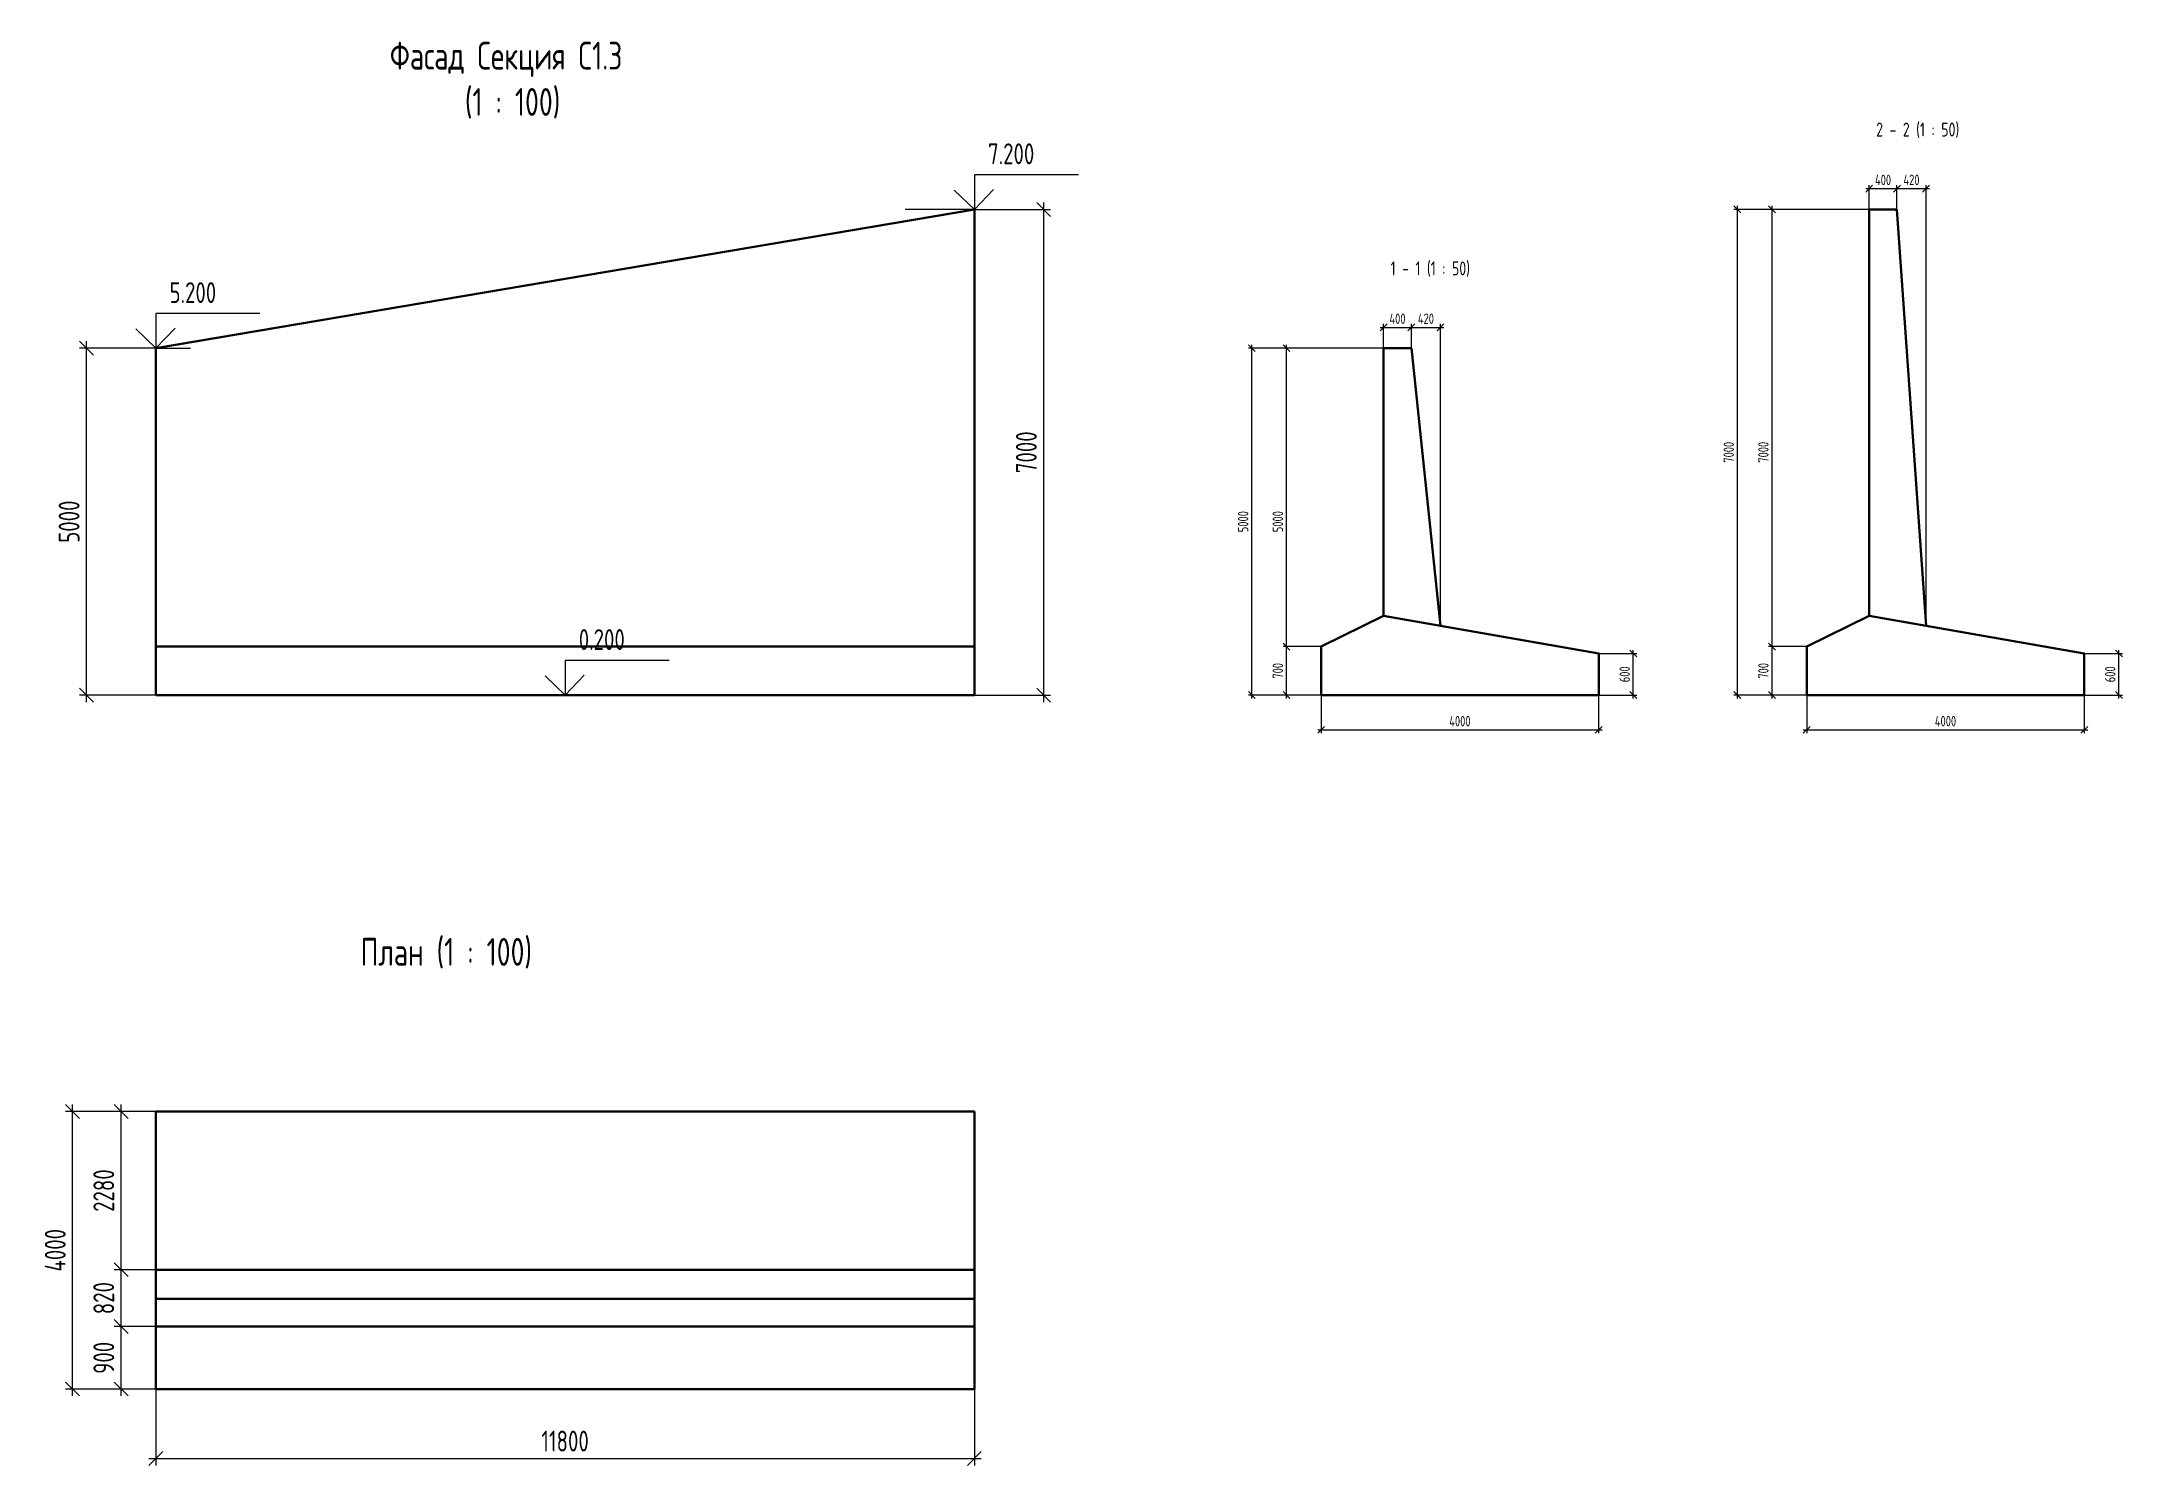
# Model space of a CAD drawing. Header units: millimetres. Extents: x -5073 to 1141180, y -2035460 to 62336.
# Drawn here: x 808749 to 838745, y -10900 to 9618 of the extents above; entities that cross this region are included whole.
import ezdxf
from ezdxf.enums import TextEntityAlignment as Align

# ---------------------------------------------------------------- set-up
doc = ezdxf.new("R2010")
doc.units = ezdxf.units.MM
doc.layers.add('Contur', color=40, linetype='Continuous', lineweight=40)
doc.layers.add('Size', color=142, linetype='Continuous')
doc.layers.add('Text_B', color=11, linetype='Continuous')
doc.styles.add('RS 0.7', font='romans.shx', dxfattribs={"width": 0.7})
doc.styles.add('RS0.7', font='romans.shx', dxfattribs={"width": 0.7})
doc.dimstyles.new('LIN100', dxfattribs={"dimscale": 100, "dimtxt": 3, "dimasz": 2, "dimexe": 1, "dimexo": 0, "dimgap": 1, "dimtad": 1, "dimdec": 1, "dimrnd": 1, "dimzin": 9, "dimdsep": 46, "dimtxsty": 'RS0.7', "dimblk1": 'OBLIQUE', "dimblk2": 'OBLIQUE', "dimsah": 1, "dimcen": 2, "dimdle": 1, "dimclrd": 256, "dimclre": 256, "dimclrt": 7, "dimazin": 2, "dimtfac": 2.5, "dimtdec": 1, "dimtmove": 0, "dimatfit": 3, "dimfxl": 1, "dimtolj": 1, "dimtzin": 12, "dimlwd": -1, "dimlwe": -1, "dimarcsym": 0})
doc.dimstyles.new('LIN50', dxfattribs={"dimscale": 50, "dimtxt": 3, "dimasz": 2, "dimexe": 1, "dimexo": 0, "dimgap": 1, "dimtad": 1, "dimdec": 1, "dimrnd": 1, "dimzin": 9, "dimdsep": 46, "dimtxsty": 'RS0.7', "dimblk1": 'OBLIQUE', "dimblk2": 'OBLIQUE', "dimsah": 1, "dimcen": 2, "dimdle": 1, "dimclrd": 256, "dimclre": 256, "dimclrt": 7, "dimazin": 2, "dimtfac": 2.5, "dimtdec": 1, "dimtmove": 0, "dimatfit": 3, "dimfxl": 1, "dimtolj": 1, "dimtzin": 12, "dimlwd": -1, "dimlwe": -1, "dimarcsym": 0})

msp = doc.modelspace()

# ---------------------------------------------------------------- texts
at = {"layer": 'Text_B', "style": 'RS0.7'}
for s, insert, char_height, attachment_point in [('Фасад Секция С1.3^J (1 : 100)', (815445.41, 9061.9), 400, 5), ('2 - 2 (1 : 50)', (835195.41, 8450), 200, 1), ('1 - 1 (1 : 50)', (828195.41, 6450), 200, 1), ('План (1 : 100)', (813345.41, -3300), 400, 1)]:
    msp.add_mtext(s, dxfattribs=dict(at, insert=insert, char_height=char_height, attachment_point=attachment_point))

# ---------------------------------------------------------------- blocks, each defined once
blk = doc.blocks.new('_Oblique')
at = {"color": 0, "lineweight": -2}
blk.add_line((-0.5, -0.5), (0.5, 0.5), dxfattribs=at)
blk = doc.blocks.new('*D1399')
at = {"layer": 'Defpoints', "color": 0, "transparency": 16777216}
for p in [(809395, 5200), (810395, 5200), (810395, 200)]:
    blk.add_point(p, dxfattribs=at)
at = {"layer": 'Size', "transparency": 16777216}
for p, q in [((810395, 5200), (809295, 5200)), ((809395, 100), (809395, 5300)), ((810395, 200), (809295, 200))]:
    blk.add_line(p, q, dxfattribs=at)
at = {"layer": 'Size', "transparency": 16777216, "xscale": 200, "yscale": 200, "zscale": 200}
for p, rotation in [((809395, 5200), 90), ((809395, 200), 270)]:
    blk.add_blockref('_Oblique', p, dxfattribs=dict(at, rotation=rotation))
at = {"layer": 'Size', "color": 7, "transparency": 16777216, "insert": (809145, 2700), "char_height": 300, "attachment_point": 5, "rotation": 90, "style": 'RS0.7'}
blk.add_mtext('\\A1;5000', dxfattribs=at)
blk = doc.blocks.new('*D1400')
at = {"layer": 'Defpoints', "color": 0, "transparency": 16777216}
for p in [(822195, 7200), (823195, 7200), (822195, 200)]:
    blk.add_point(p, dxfattribs=at)
at = {"layer": 'Size', "transparency": 16777216}
for p, q in [((822195, 7200), (823295, 7200)), ((823195, 100), (823195, 7300)), ((822195, 200), (823295, 200))]:
    blk.add_line(p, q, dxfattribs=at)
at = {"layer": 'Size', "transparency": 16777216, "xscale": 200, "yscale": 200, "zscale": 200}
for p, rotation in [((823195, 7200), 90), ((823195, 200), 270)]:
    blk.add_blockref('_Oblique', p, dxfattribs=dict(at, rotation=rotation))
at = {"layer": 'Size', "color": 7, "transparency": 16777216, "insert": (822945, 3700), "char_height": 300, "attachment_point": 5, "rotation": 90, "style": 'RS0.7'}
blk.add_mtext('\\A1;7000', dxfattribs=at)
blk = doc.blocks.new('*D1401')
at = {"layer": 'Defpoints', "color": 0, "transparency": 16777216}
for p in [(810395, -9800), (822195, -9800), (822195, -10800)]:
    blk.add_point(p, dxfattribs=at)
at = {"layer": 'Size', "transparency": 16777216}
for p, q in [((810395, -9800), (810395, -10900)), ((822195, -9800), (822195, -10900)), ((810295, -10800), (822295, -10800))]:
    blk.add_line(p, q, dxfattribs=at)
at = {"layer": 'Size', "transparency": 16777216, "xscale": 200, "yscale": 200, "zscale": 200, "rotation": 180}
blk.add_blockref('_Oblique', (810395, -10800), dxfattribs=at)
at = {"layer": 'Size', "transparency": 16777216, "xscale": 200, "yscale": 200, "zscale": 200}
blk.add_blockref('_Oblique', (822195, -10800), dxfattribs=at)
at = {"layer": 'Size', "color": 7, "transparency": 16777216, "insert": (816295, -10550), "char_height": 300, "attachment_point": 5, "style": 'RS0.7'}
blk.add_mtext('\\A1;11800', dxfattribs=at)
blk = doc.blocks.new('*D1402')
at = {"layer": 'Defpoints', "color": 0, "transparency": 16777216}
for p in [(809195, -5800), (810395, -5800), (810395, -9800)]:
    blk.add_point(p, dxfattribs=at)
at = {"layer": 'Size', "transparency": 16777216}
for p, q in [((810395, -5800), (809095, -5800)), ((809195, -9900), (809195, -5700)), ((810395, -9800), (809095, -9800))]:
    blk.add_line(p, q, dxfattribs=at)
at = {"layer": 'Size', "transparency": 16777216, "xscale": 200, "yscale": 200, "zscale": 200}
for p, rotation in [((809195, -5800), 90), ((809195, -9800), 270)]:
    blk.add_blockref('_Oblique', p, dxfattribs=dict(at, rotation=rotation))
at = {"layer": 'Size', "color": 7, "transparency": 16777216, "insert": (808945, -7800), "char_height": 300, "attachment_point": 5, "rotation": 90, "style": 'RS0.7'}
blk.add_mtext('\\A1;4000', dxfattribs=at)
blk = doc.blocks.new('*D1403')
at = {"layer": 'Defpoints', "color": 0, "transparency": 16777216}
for p in [(809895, -8900), (810395, -8900), (810395, -9800)]:
    blk.add_point(p, dxfattribs=at)
at = {"layer": 'Size', "transparency": 16777216}
for p, q in [((810395, -8900), (809795, -8900)), ((809895, -9900), (809895, -8800)), ((810395, -9800), (809795, -9800))]:
    blk.add_line(p, q, dxfattribs=at)
at = {"layer": 'Size', "transparency": 16777216, "xscale": 200, "yscale": 200, "zscale": 200}
for p, rotation in [((809895, -8900), 90), ((809895, -9800), 270)]:
    blk.add_blockref('_Oblique', p, dxfattribs=dict(at, rotation=rotation))
at = {"layer": 'Size', "color": 7, "transparency": 16777216, "insert": (809645, -9350), "char_height": 300, "attachment_point": 5, "rotation": 90, "style": 'RS0.7'}
blk.add_mtext('\\A1;900', dxfattribs=at)
blk = doc.blocks.new('*D1404')
at = {"layer": 'Defpoints', "color": 0, "transparency": 16777216}
for p in [(809895, -8080), (810395, -8080), (810395, -8900)]:
    blk.add_point(p, dxfattribs=at)
at = {"layer": 'Size', "transparency": 16777216}
for p, q in [((810395, -8080), (809795, -8080)), ((809895, -9000), (809895, -7980)), ((810395, -8900), (809795, -8900))]:
    blk.add_line(p, q, dxfattribs=at)
at = {"layer": 'Size', "transparency": 16777216, "xscale": 200, "yscale": 200, "zscale": 200}
for p, rotation in [((809895, -8080), 90), ((809895, -8900), 270)]:
    blk.add_blockref('_Oblique', p, dxfattribs=dict(at, rotation=rotation))
at = {"layer": 'Size', "color": 7, "transparency": 16777216, "insert": (809645, -8490), "char_height": 300, "attachment_point": 5, "rotation": 90, "style": 'RS0.7'}
blk.add_mtext('\\A1;820', dxfattribs=at)
blk = doc.blocks.new('*D1405')
at = {"layer": 'Defpoints', "color": 0, "transparency": 16777216}
for p in [(809895, -5800), (810395, -5800), (810395, -8080)]:
    blk.add_point(p, dxfattribs=at)
at = {"layer": 'Size', "transparency": 16777216}
for p, q in [((810395, -5800), (809795, -5800)), ((809895, -8180), (809895, -5700)), ((810395, -8080), (809795, -8080))]:
    blk.add_line(p, q, dxfattribs=at)
at = {"layer": 'Size', "transparency": 16777216, "xscale": 200, "yscale": 200, "zscale": 200}
for p, rotation in [((809895, -5800), 90), ((809895, -8080), 270)]:
    blk.add_blockref('_Oblique', p, dxfattribs=dict(at, rotation=rotation))
at = {"layer": 'Size', "color": 7, "transparency": 16777216, "insert": (809645, -6940), "char_height": 300, "attachment_point": 5, "rotation": 90, "style": 'RS0.7'}
blk.add_mtext('\\A1;2280', dxfattribs=at)
blk = doc.blocks.new('*D1406')
at = {"layer": 'Defpoints', "color": 0, "transparency": 16777216}
for p in [(826695, 5200), (828095, 5200), (827195, 200)]:
    blk.add_point(p, dxfattribs=at)
at = {"layer": 'Size', "transparency": 16777216}
for p, q in [((828095, 5200), (826645, 5200)), ((826695, 150), (826695, 5250)), ((827195, 200), (826645, 200))]:
    blk.add_line(p, q, dxfattribs=at)
at = {"layer": 'Size', "transparency": 16777216, "xscale": 100, "yscale": 100, "zscale": 100}
for p, rotation in [((826695, 5200), 90), ((826695, 200), 270)]:
    blk.add_blockref('_Oblique', p, dxfattribs=dict(at, rotation=rotation))
at = {"layer": 'Size', "color": 7, "transparency": 16777216, "insert": (826570, 2700), "char_height": 150, "attachment_point": 5, "rotation": 90, "style": 'RS0.7'}
blk.add_mtext('\\A1;5000', dxfattribs=at)
blk = doc.blocks.new('*D1407')
at = {"layer": 'Defpoints', "color": 0, "transparency": 16777216}
for p in [(827195, 200), (831195, 200), (831195, -300)]:
    blk.add_point(p, dxfattribs=at)
at = {"layer": 'Size', "transparency": 16777216}
for p, q in [((827195, 200), (827195, -350)), ((831195, 200), (831195, -350)), ((827145, -300), (831245, -300))]:
    blk.add_line(p, q, dxfattribs=at)
at = {"layer": 'Size', "transparency": 16777216, "xscale": 100, "yscale": 100, "zscale": 100, "rotation": 180}
blk.add_blockref('_Oblique', (827195, -300), dxfattribs=at)
at = {"layer": 'Size', "transparency": 16777216, "xscale": 100, "yscale": 100, "zscale": 100}
blk.add_blockref('_Oblique', (831195, -300), dxfattribs=at)
at = {"layer": 'Size', "color": 7, "transparency": 16777216, "insert": (829195, -175), "char_height": 150, "attachment_point": 5, "style": 'RS0.7'}
blk.add_mtext('\\A1;4000', dxfattribs=at)
blk = doc.blocks.new('*D1408')
at = {"layer": 'Defpoints', "color": 0, "transparency": 16777216}
for p in [(826195, 5200), (828095, 5200), (827195, 200)]:
    blk.add_point(p, dxfattribs=at)
at = {"layer": 'Size', "transparency": 16777216}
for p, q in [((828095, 5200), (826145, 5200)), ((826195, 150), (826195, 5250)), ((827195, 200), (826145, 200))]:
    blk.add_line(p, q, dxfattribs=at)
at = {"layer": 'Size', "transparency": 16777216, "xscale": 100, "yscale": 100, "zscale": 100}
for p, rotation in [((826195, 5200), 90), ((826195, 200), 270)]:
    blk.add_blockref('_Oblique', p, dxfattribs=dict(at, rotation=rotation))
at = {"layer": 'Size', "color": 7, "transparency": 16777216, "insert": (826070, 2700), "char_height": 150, "attachment_point": 5, "rotation": 90, "style": 'RS0.7'}
blk.add_mtext('\\A1;5000', dxfattribs=at)
blk = doc.blocks.new('*D1409')
at = {"layer": 'Defpoints', "color": 0, "transparency": 16777216}
for p in [(826695, 900), (827195, 900), (827195, 200)]:
    blk.add_point(p, dxfattribs=at)
at = {"layer": 'Size', "transparency": 16777216}
for p, q in [((827195, 900), (826645, 900)), ((826695, 150), (826695, 950)), ((827195, 200), (826645, 200))]:
    blk.add_line(p, q, dxfattribs=at)
at = {"layer": 'Size', "transparency": 16777216, "xscale": 100, "yscale": 100, "zscale": 100}
for p, rotation in [((826695, 900), 90), ((826695, 200), 270)]:
    blk.add_blockref('_Oblique', p, dxfattribs=dict(at, rotation=rotation))
at = {"layer": 'Size', "color": 7, "transparency": 16777216, "insert": (826570, 550), "char_height": 150, "attachment_point": 5, "rotation": 90, "style": 'RS0.7'}
blk.add_mtext('\\A1;700', dxfattribs=at)
blk = doc.blocks.new('*D1410')
at = {"layer": 'Defpoints', "color": 0, "transparency": 16777216}
for p in [(828495, 5500), (828095, 5200), (828495, 5200)]:
    blk.add_point(p, dxfattribs=at)
at = {"layer": 'Size', "transparency": 16777216}
for p, q in [((828045, 5500), (828545, 5500)), ((828095, 5200), (828095, 5550)), ((828495, 5200), (828495, 5550))]:
    blk.add_line(p, q, dxfattribs=at)
at = {"layer": 'Size', "transparency": 16777216, "xscale": 100, "yscale": 100, "zscale": 100, "rotation": 180}
blk.add_blockref('_Oblique', (828095, 5500), dxfattribs=at)
at = {"layer": 'Size', "transparency": 16777216, "xscale": 100, "yscale": 100, "zscale": 100}
blk.add_blockref('_Oblique', (828495, 5500), dxfattribs=at)
at = {"layer": 'Size', "color": 7, "transparency": 16777216, "insert": (828295, 5625), "char_height": 150, "attachment_point": 5, "style": 'RS0.7'}
blk.add_mtext('\\A1;400', dxfattribs=at)
blk = doc.blocks.new('*D1411')
at = {"layer": 'Defpoints', "color": 0, "transparency": 16777216}
for p in [(828915, 5500), (828495, 5200), (828915, 1200)]:
    blk.add_point(p, dxfattribs=at)
at = {"layer": 'Size', "transparency": 16777216}
for p, q in [((828445, 5500), (828965, 5500)), ((828495, 5200), (828495, 5550)), ((828915, 1200), (828915, 5550))]:
    blk.add_line(p, q, dxfattribs=at)
at = {"layer": 'Size', "transparency": 16777216, "xscale": 100, "yscale": 100, "zscale": 100, "rotation": 180}
blk.add_blockref('_Oblique', (828495, 5500), dxfattribs=at)
at = {"layer": 'Size', "transparency": 16777216, "xscale": 100, "yscale": 100, "zscale": 100}
blk.add_blockref('_Oblique', (828915, 5500), dxfattribs=at)
at = {"layer": 'Size', "color": 7, "transparency": 16777216, "insert": (828705, 5625), "char_height": 150, "attachment_point": 5, "style": 'RS0.7'}
blk.add_mtext('\\A1;420', dxfattribs=at)
blk = doc.blocks.new('*D1412')
at = {"layer": 'Defpoints', "color": 0, "transparency": 16777216}
for p in [(831195, 800), (831695, 800), (831195, 200)]:
    blk.add_point(p, dxfattribs=at)
at = {"layer": 'Size', "transparency": 16777216}
for p, q in [((831195, 800), (831745, 800)), ((831695, 150), (831695, 850)), ((831195, 200), (831745, 200))]:
    blk.add_line(p, q, dxfattribs=at)
at = {"layer": 'Size', "transparency": 16777216, "xscale": 100, "yscale": 100, "zscale": 100}
for p, rotation in [((831695, 800), 90), ((831695, 200), 270)]:
    blk.add_blockref('_Oblique', p, dxfattribs=dict(at, rotation=rotation))
at = {"layer": 'Size', "color": 7, "transparency": 16777216, "insert": (831570, 500), "char_height": 150, "attachment_point": 5, "rotation": 90, "style": 'RS0.7'}
blk.add_mtext('\\A1;600', dxfattribs=at)
blk = doc.blocks.new('*D1413')
at = {"layer": 'Defpoints', "color": 0, "transparency": 16777216}
for p in [(833695, 7200), (835095, 7200), (834195, 200)]:
    blk.add_point(p, dxfattribs=at)
at = {"layer": 'Size', "transparency": 16777216}
for p, q in [((835095, 7200), (833645, 7200)), ((833695, 150), (833695, 7250)), ((834195, 200), (833645, 200))]:
    blk.add_line(p, q, dxfattribs=at)
at = {"layer": 'Size', "transparency": 16777216, "xscale": 100, "yscale": 100, "zscale": 100}
for p, rotation in [((833695, 7200), 90), ((833695, 200), 270)]:
    blk.add_blockref('_Oblique', p, dxfattribs=dict(at, rotation=rotation))
at = {"layer": 'Size', "color": 7, "transparency": 16777216, "insert": (833570, 3700), "char_height": 150, "attachment_point": 5, "rotation": 90, "style": 'RS0.7'}
blk.add_mtext('\\A1;7000', dxfattribs=at)
blk = doc.blocks.new('*D1414')
at = {"layer": 'Defpoints', "color": 0, "transparency": 16777216}
for p in [(833195, 7200), (835095, 7200), (834195, 200)]:
    blk.add_point(p, dxfattribs=at)
at = {"layer": 'Size', "transparency": 16777216}
for p, q in [((835095, 7200), (833145, 7200)), ((833195, 150), (833195, 7250)), ((834195, 200), (833145, 200))]:
    blk.add_line(p, q, dxfattribs=at)
at = {"layer": 'Size', "transparency": 16777216, "xscale": 100, "yscale": 100, "zscale": 100}
for p, rotation in [((833195, 7200), 90), ((833195, 200), 270)]:
    blk.add_blockref('_Oblique', p, dxfattribs=dict(at, rotation=rotation))
at = {"layer": 'Size', "color": 7, "transparency": 16777216, "insert": (833070, 3700), "char_height": 150, "attachment_point": 5, "rotation": 90, "style": 'RS0.7'}
blk.add_mtext('\\A1;7000', dxfattribs=at)
blk = doc.blocks.new('*D1415')
at = {"layer": 'Defpoints', "color": 0, "transparency": 16777216}
for p in [(833695, 900), (834195, 900), (834195, 200)]:
    blk.add_point(p, dxfattribs=at)
at = {"layer": 'Size', "transparency": 16777216}
for p, q in [((834195, 900), (833645, 900)), ((833695, 150), (833695, 950)), ((834195, 200), (833645, 200))]:
    blk.add_line(p, q, dxfattribs=at)
at = {"layer": 'Size', "transparency": 16777216, "xscale": 100, "yscale": 100, "zscale": 100}
for p, rotation in [((833695, 900), 90), ((833695, 200), 270)]:
    blk.add_blockref('_Oblique', p, dxfattribs=dict(at, rotation=rotation))
at = {"layer": 'Size', "color": 7, "transparency": 16777216, "insert": (833570, 550), "char_height": 150, "attachment_point": 5, "rotation": 90, "style": 'RS0.7'}
blk.add_mtext('\\A1;700', dxfattribs=at)
blk = doc.blocks.new('*D1416')
at = {"layer": 'Defpoints', "color": 0, "transparency": 16777216}
for p in [(834195, 200), (838195, 200), (838195, -300)]:
    blk.add_point(p, dxfattribs=at)
at = {"layer": 'Size', "transparency": 16777216}
for p, q in [((834195, 200), (834195, -350)), ((838195, 200), (838195, -350)), ((834145, -300), (838245, -300))]:
    blk.add_line(p, q, dxfattribs=at)
at = {"layer": 'Size', "transparency": 16777216, "xscale": 100, "yscale": 100, "zscale": 100, "rotation": 180}
blk.add_blockref('_Oblique', (834195, -300), dxfattribs=at)
at = {"layer": 'Size', "transparency": 16777216, "xscale": 100, "yscale": 100, "zscale": 100}
blk.add_blockref('_Oblique', (838195, -300), dxfattribs=at)
at = {"layer": 'Size', "color": 7, "transparency": 16777216, "insert": (836195, -175), "char_height": 150, "attachment_point": 5, "style": 'RS0.7'}
blk.add_mtext('\\A1;4000', dxfattribs=at)
blk = doc.blocks.new('*D1417')
at = {"layer": 'Defpoints', "color": 0, "transparency": 16777216}
for p in [(835495, 7500), (835095, 7200), (835495, 7200)]:
    blk.add_point(p, dxfattribs=at)
at = {"layer": 'Size', "transparency": 16777216}
for p, q in [((835045, 7500), (835545, 7500)), ((835095, 7200), (835095, 7550)), ((835495, 7200), (835495, 7550))]:
    blk.add_line(p, q, dxfattribs=at)
at = {"layer": 'Size', "transparency": 16777216, "xscale": 100, "yscale": 100, "zscale": 100, "rotation": 180}
blk.add_blockref('_Oblique', (835095, 7500), dxfattribs=at)
at = {"layer": 'Size', "transparency": 16777216, "xscale": 100, "yscale": 100, "zscale": 100}
blk.add_blockref('_Oblique', (835495, 7500), dxfattribs=at)
at = {"layer": 'Size', "color": 7, "transparency": 16777216, "insert": (835295, 7625), "char_height": 150, "attachment_point": 5, "style": 'RS0.7'}
blk.add_mtext('\\A1;400', dxfattribs=at)
blk = doc.blocks.new('*D1418')
at = {"layer": 'Defpoints', "color": 0, "transparency": 16777216}
for p in [(835915, 7500), (835495, 7200), (835915, 1200)]:
    blk.add_point(p, dxfattribs=at)
at = {"layer": 'Size', "transparency": 16777216}
for p, q in [((835445, 7500), (835965, 7500)), ((835495, 7200), (835495, 7550)), ((835915, 1200), (835915, 7550))]:
    blk.add_line(p, q, dxfattribs=at)
at = {"layer": 'Size', "transparency": 16777216, "xscale": 100, "yscale": 100, "zscale": 100, "rotation": 180}
blk.add_blockref('_Oblique', (835495, 7500), dxfattribs=at)
at = {"layer": 'Size', "transparency": 16777216, "xscale": 100, "yscale": 100, "zscale": 100}
blk.add_blockref('_Oblique', (835915, 7500), dxfattribs=at)
at = {"layer": 'Size', "color": 7, "transparency": 16777216, "insert": (835705, 7625), "char_height": 150, "attachment_point": 5, "style": 'RS0.7'}
blk.add_mtext('\\A1;420', dxfattribs=at)
blk = doc.blocks.new('*D1419')
at = {"layer": 'Defpoints', "color": 0, "transparency": 16777216}
for p in [(838195, 800), (838695, 800), (838195, 200)]:
    blk.add_point(p, dxfattribs=at)
at = {"layer": 'Size', "transparency": 16777216}
for p, q in [((838195, 800), (838745, 800)), ((838695, 150), (838695, 850)), ((838195, 200), (838745, 200))]:
    blk.add_line(p, q, dxfattribs=at)
at = {"layer": 'Size', "transparency": 16777216, "xscale": 100, "yscale": 100, "zscale": 100}
for p, rotation in [((838695, 800), 90), ((838695, 200), 270)]:
    blk.add_blockref('_Oblique', p, dxfattribs=dict(at, rotation=rotation))
at = {"layer": 'Size', "color": 7, "transparency": 16777216, "insert": (838570, 500), "char_height": 150, "attachment_point": 5, "rotation": 90, "style": 'RS0.7'}
blk.add_mtext('\\A1;600', dxfattribs=at)
blk = doc.blocks.new('Otmetka')
at = {"lineweight": 25}
for p, q in [((0, 5), (0, 0)), ((15, 5), (0, 5)), ((0, 0), (-10, 0)), ((0, 0), (5, 0))]:
    blk.add_line(p, q, dxfattribs=at)
blk.add_lwpolyline([(-2.89, 2.77), (0, 0), (2.77, 2.89)], dxfattribs=at)
at = {"color": 7, "style": 'RS 0.7', "width": 0.7}
blk.add_attdef('+ОТМЕТКА', (1.97, 6.51), '', height=3, dxfattribs=at)
at = {"color": 7, "style": 'RS 0.7', "width": 0.7, "flags": 8}
blk.add_attdef('ПРИМЕЧАНИЕ', text='', height=3, dxfattribs=at).set_placement((1.97, 4.33), align=Align.TOP_LEFT)

# ---------------------------------------------------------------- dimensions: what is measured, and where the dimension line sits
at = {"layer": 'Size'}
for base, p1, p2, angle, dimstyle, picture, middle in [((835495.41, 7500), (835095.41, 7200), (835495.41, 7200), 180, 'LIN50', '*D1417', (835295.41, 7625)), ((835915.41, 7500), (835495.41, 7200), (835915.41, 1200), 180, 'LIN50', '*D1418', (835705.41, 7625)), ((823195.41, 7200), (822195.41, 200), (822195.41, 7200), 270, 'LIN100', '*D1400', (822945.41, 3700)), ((833195.41, 7200), (834195.41, 200), (835095.41, 7200), 90, 'LIN50', '*D1414', (833070.41, 3700)), ((833695.41, 7200), (834195.41, 200), (835095.41, 7200), 90, 'LIN50', '*D1413', (833570.41, 3700)), ((828495.41, 5500), (828095.41, 5200), (828495.41, 5200), 180, 'LIN50', '*D1410', (828295.41, 5625)), ((828915.41, 5500), (828495.41, 5200), (828915.41, 1200), 180, 'LIN50', '*D1411', (828705.41, 5625)), ((809395.41, 5200), (810395.41, 200), (810395.41, 5200), 90, 'LIN100', '*D1399', (809145.41, 2700)), ((826195.41, 5200), (827195.41, 200), (828095.41, 5200), 90, 'LIN50', '*D1408', (826070.41, 2700)), ((826695.41, 5200), (827195.41, 200), (828095.41, 5200), 90, 'LIN50', '*D1406', (826570.41, 2700)), ((826695.41, 900), (827195.41, 200), (827195.41, 900), 90, 'LIN50', '*D1409', (826570.41, 550)), ((833695.41, 900), (834195.41, 200), (834195.41, 900), 90, 'LIN50', '*D1415', (833570.41, 550)), ((831695.41, 800), (831195.41, 200), (831195.41, 800), 270, 'LIN50', '*D1412', (831570.41, 500)), ((838695.41, 800), (838195.41, 200), (838195.41, 800), 270, 'LIN50', '*D1419', (838570.41, 500)), ((809195.41, -5800), (810395.41, -9800), (810395.41, -5800), 90, 'LIN100', '*D1402', (808945.41, -7800)), ((809895.41, -5800), (810395.41, -8080), (810395.41, -5800), 90, 'LIN100', '*D1405', (809645.41, -6940)), ((809895.41, -8080), (810395.41, -8900), (810395.41, -8080), 90, 'LIN100', '*D1404', (809645.41, -8490)), ((809895.41, -8900), (810395.41, -9800), (810395.41, -8900), 90, 'LIN100', '*D1403', (809645.41, -9350))]:
    dim = msp.add_linear_dim(base=base, p1=p1, p2=p2, angle=angle, dimstyle=dimstyle, dxfattribs=at)
    dim.commit()
    dim.dimension.update_dxf_attribs({"geometry": picture, "text_midpoint": middle})
for base, p1, p2, dimstyle, picture, middle in [((831195.41, -300), (827195.41, 200), (831195.41, 200), 'LIN50', '*D1407', (829195.41, -175)), ((838195.41, -300), (834195.41, 200), (838195.41, 200), 'LIN50', '*D1416', (836195.41, -175)), ((822195.41, -10800), (810395.41, -9800), (822195.41, -9800), 'LIN100', '*D1401', (816295.41, -10550))]:
    dim = msp.add_linear_dim(base=base, p1=p1, p2=p2, dimstyle=dimstyle, dxfattribs=at)
    dim.commit()
    dim.dimension.update_dxf_attribs({"geometry": picture, "text_midpoint": middle})

# ---------------------------------------------------------------- linework, layer by layer
at = {"layer": 'Contur'}
for p, q in [((810395.41, 5200), (822195.41, 7200)), ((822195.41, 200), (822195.41, 7200)), ((835095.41, 1345), (835095.41, 7200)), ((835095.41, 7200), (835495.41, 7200)), ((835495.41, 7200), (835915.41, 1200)), ((810395.41, 200), (810395.41, 5200)), ((828095.41, 1345), (828095.41, 5200)), ((828095.41, 5200), (828495.41, 5200)), ((828495.41, 5200), (828915.41, 1200)), ((827195.41, 900), (828095.41, 1345)), ((828095.41, 1345), (828915.41, 1200)), ((828915.41, 1200), (831195.41, 800)), ((834195.41, 900), (835095.41, 1345)), ((835095.41, 1345), (835915.41, 1200)), ((835915.41, 1200), (838195.41, 800)), ((810395.41, 900), (822195.41, 900)), ((827195.41, 200), (827195.41, 900)), ((834195.41, 200), (834195.41, 900)), ((831195.41, 800), (831195.41, 200)), ((838195.41, 800), (838195.41, 200)), ((810395.41, 200), (822195.41, 200)), ((831195.41, 200), (827195.41, 200)), ((838195.41, 200), (834195.41, 200)), ((810395.41, -9800), (810395.41, -5800)), ((810395.41, -5800), (822195.41, -5800)), ((822195.41, -5800), (822195.41, -9800)), ((810395.41, -8080), (822195.41, -8080)), ((810395.41, -8500), (822195.41, -8500)), ((810395.41, -8900), (822195.41, -8900)), ((822195.41, -9800), (810395.41, -9800))]:
    msp.add_line(p, q, dxfattribs=at)

# ---------------------------------------------------------------- block references
at = {"layer": 'Size', "xscale": 100, "yscale": 100, "zscale": 100}
for p, values in [((822195.41, 7200), {'+ОТМЕТКА': '7.200'}), ((810395.41, 5200), {'+ОТМЕТКА': '5.200'}), ((816295.41, 200), {'+ОТМЕТКА': '0.200'})]:
    msp.add_blockref('Otmetka', p, dxfattribs=at).add_auto_attribs(values)

msp.set_redraw_order([(e.dxf.handle, doc.entitydb.next_handle()) for e in msp.query("TEXT MTEXT ATTDEF DIMENSION ARC_DIMENSION")])  # texts and dimensions are drawn at this point

doc.saveas('drawing.dxf')
